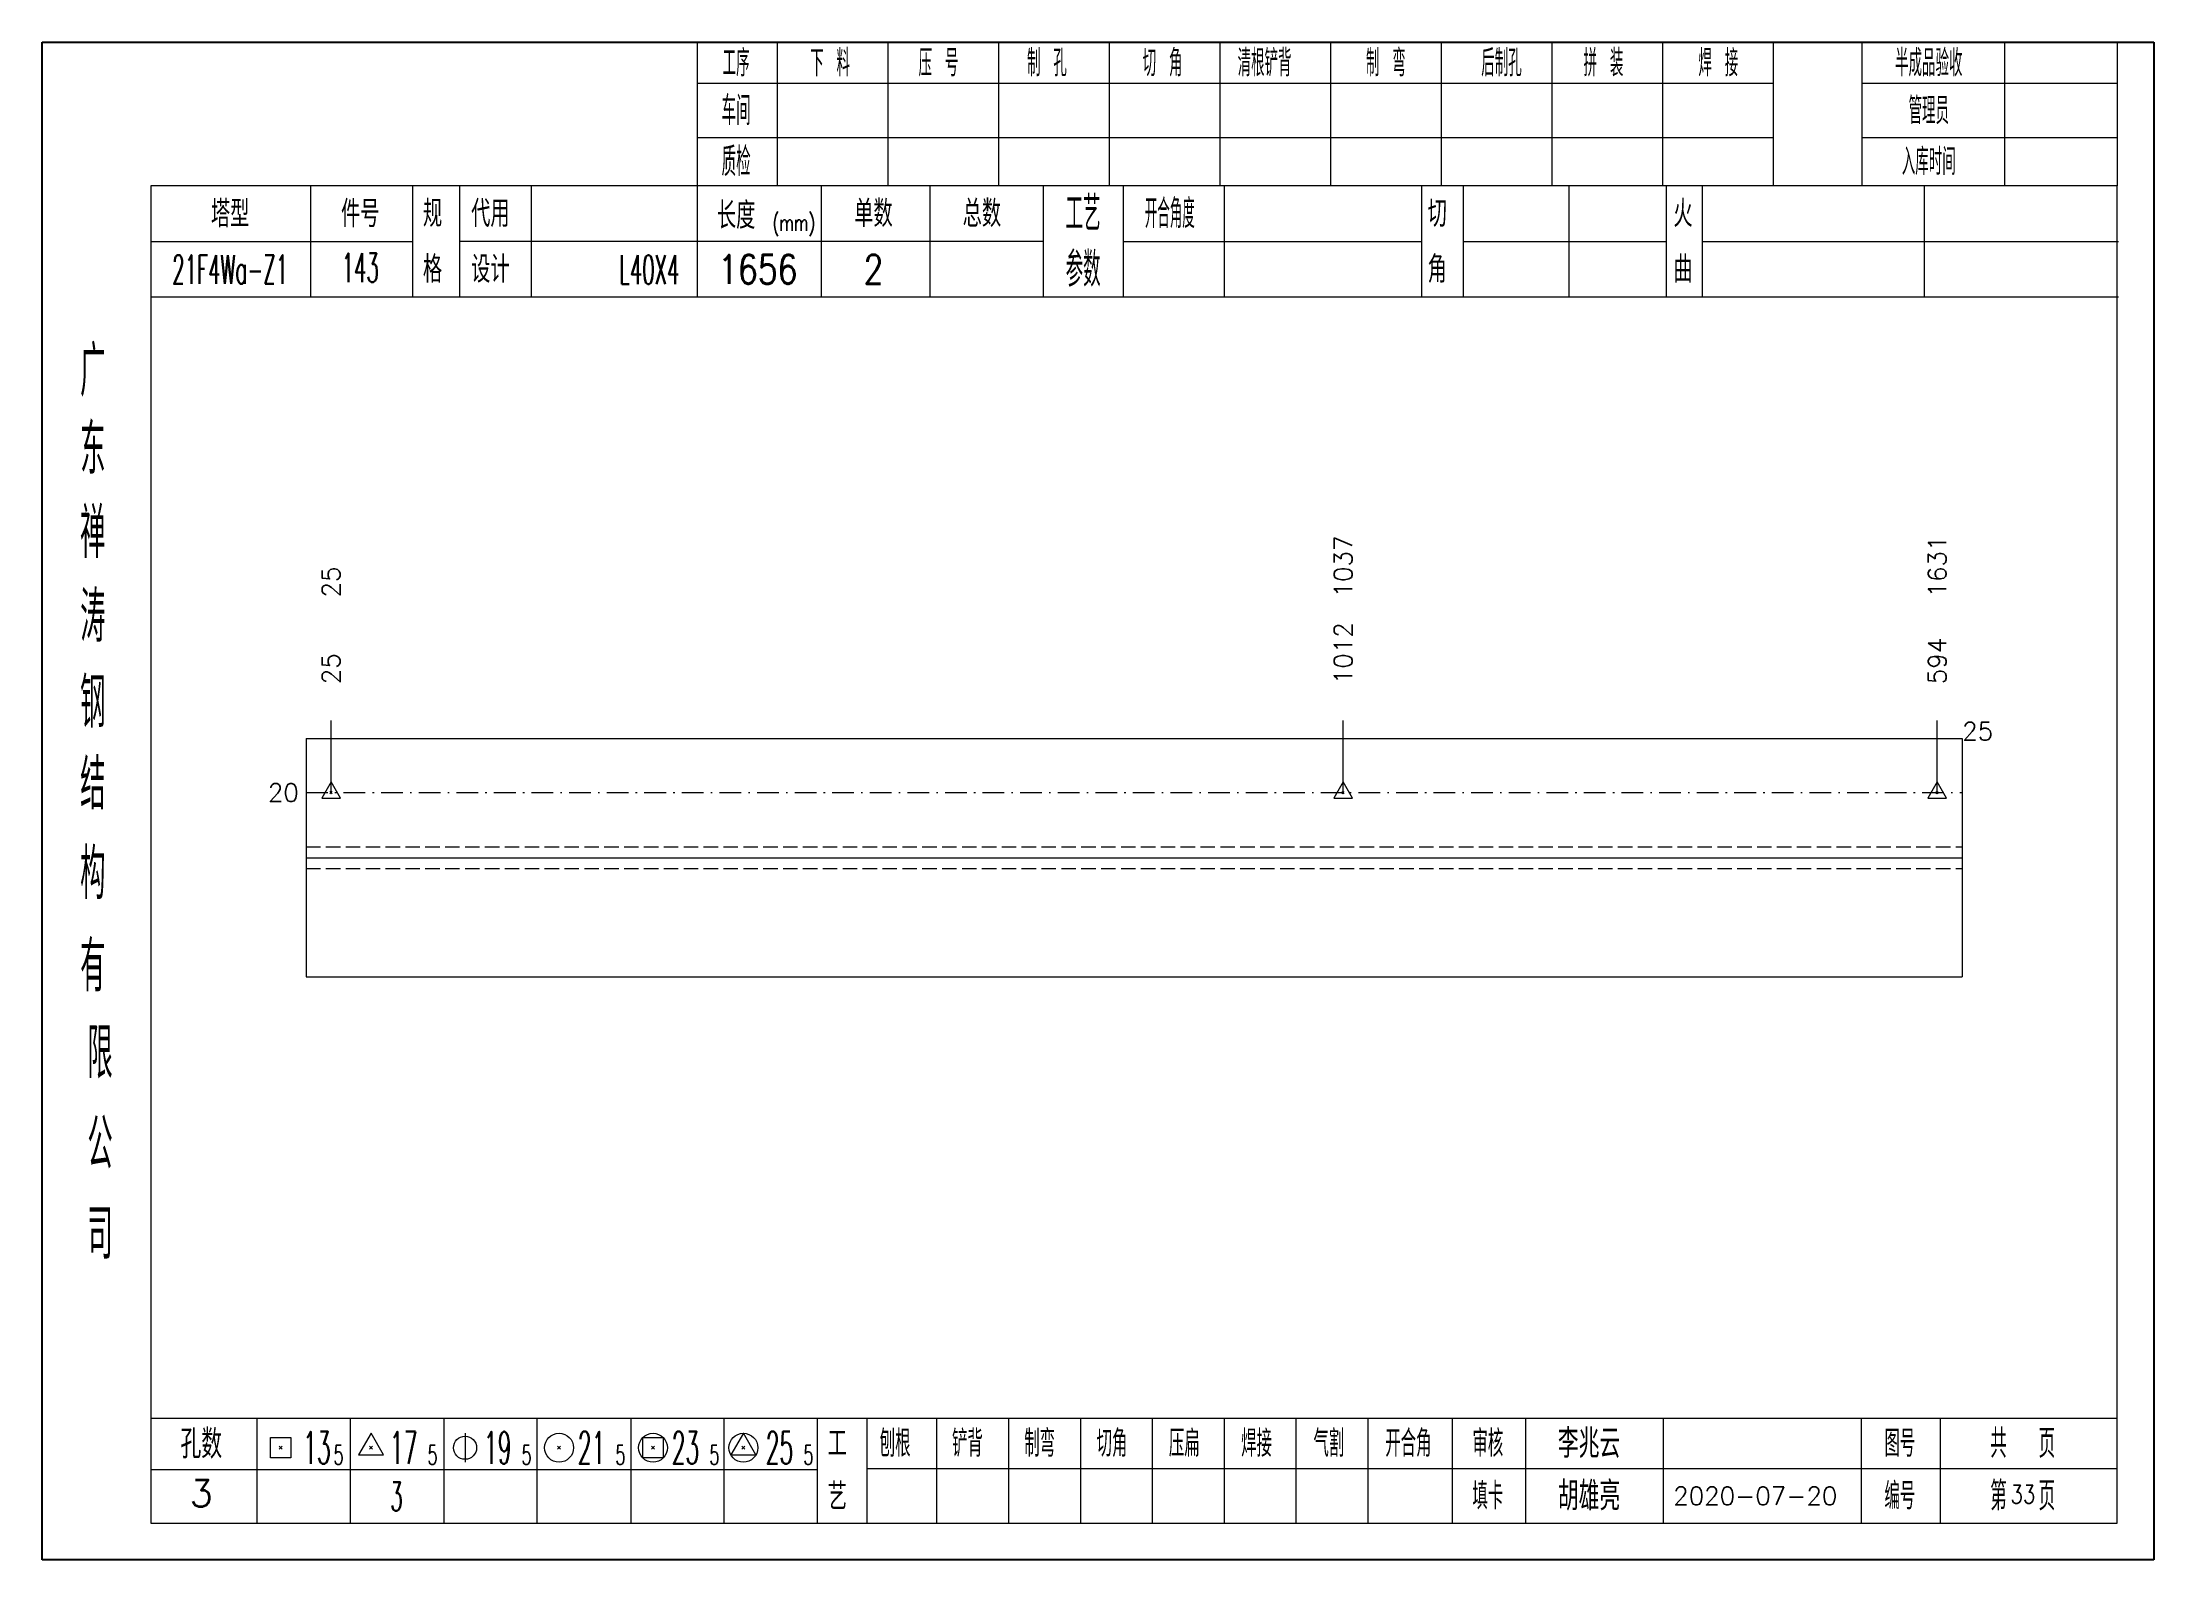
# Model space of a CAD drawing. Extents: x 1310 to 15542, y -76 to 8381.
# Drawn here: x 11504.6 to 11796.7, y 5793.7 to 6003.7 of the extents above; entities that cross this region are included whole.
import ezdxf
from ezdxf.enums import TextEntityAlignment as Align

# ---------------------------------------------------------------- set-up
doc = ezdxf.new("R2010")
doc.units = 0
doc.header["$MEASUREMENT"] = 0
doc.linetypes.add('一点画线', pattern=[5.2, 3, -1, 0.2, -1])
doc.linetypes.add('虚线', pattern=[2.75, 2, -0.75])
doc.layers.get('0').update_dxf_attribs({"linetype": 'CONTINUOUS', "lineweight": 25})
for name, color, linetype, lineweight in [('1', 7, 'CONTINUOUS', 25), ('4', 7, 'CONTINUOUS', 25), ('5', 7, 'CONTINUOUS', 25)]:
    doc.layers.add(name, color=color, linetype=linetype, lineweight=lineweight)
doc.styles.get("Standard").update_dxf_attribs({"font": 'simplex.shx', "width": 0.7, "height": 3, "bigfont": 'gbhzfs.shx'})

msp = doc.modelspace()

# ---------------------------------------------------------------- texts
at = {"color": 7, "linetype": 'Continuous', "lineweight": 13}
for s, p in [('1037', (11684.565, 5926.824)), ('1631', (11766.753, 5926.824)), ('25', (11544.541, 5926.824))]:
    msp.add_text(s, height=2.5, rotation=90, dxfattribs=at).set_placement(p, align=Align.MIDDLE_LEFT)
at = {"color": 8, "linetype": 'Continuous', "lineweight": 9}
for s, p in [('1012', (11684.565, 5914.824)), ('25', (11544.541, 5914.824)), ('594', (11766.753, 5914.824))]:
    msp.add_text(s, height=2.5, rotation=90, dxfattribs=at).set_placement(p, align=Align.MIDDLE_LEFT)
at = {"color": 7, "linetype": 'Continuous', "lineweight": 13}
msp.add_text('25', height=2.5, dxfattribs=at).set_placement((11770.212, 5908.324), align=Align.MIDDLE_LEFT)
msp.add_text('20', height=2.5, dxfattribs=at).set_placement((11540.082, 5899.824), align=Align.MIDDLE_RIGHT)
at = {"layer": '4', "color": 1, "linetype": 'Continuous', "lineweight": 25}
for s, height, width, p in [('工序', 3.7, 0.7, (11600.582, 6000.781)), ('下 料', 3.7, 0.7, (11613.582, 6000.781)), ('压 号', 3.7, 0.7, (11628.582, 6000.781)), ('制 孔', 3.7, 0.7, (11643.582, 6000.781)), ('切 角', 3.7, 0.7, (11659.582, 6000.781)), ('清根铲背 ', 3.7, 0.7, (11674.582, 6000.781)), (' 制 弯', 3.7, 0.7, (11689.582, 6000.781)), (' 后制孔', 3.7, 0.7, (11705.582, 6000.781)), ('拼 装', 3.7, 0.7, (11720.582, 6000.781)), (' 焊 接', 3.7, 0.7, (11735.582, 6000.781)), ('半成品验收', 3.7, 0.7, (11765.582, 6000.781)), ('车间', 4, 0.7, (11600.582, 5994.181)), ('管理员', 3.7, 0.7, (11765.582, 5994.181)), ('质检', 4, 0.7, (11600.582, 5987.121)), ('入库时间', 3.7, 0.7, (11765.582, 5987.121)), ('工艺', 4.8, 0.7, (11648.582, 5979.941)), ('(mm)', 2.24, 0.7, (11608.582, 5978.681)), ('开合角度', 4, 0.6, (11660.582, 5979.941)), ('21F4Wa-Z1', 4, 0.5, (11530.582, 5972.201)), ('143', 4, 0.5, (11548.582, 5972.451)), ('L40X4', 4, 0.5, (11588.582, 5972.181)), ('1656', 4, 0.8, (11603.582, 5972.231)), ('2', 4, 0.8, (11619.582, 5972.231)), ('参数', 4.8, 0.7, (11648.582, 5972.231)), ('广', 6.96, 0.7, (11511.582, 5958.151)), ('东', 6.96, 0.7, (11511.582, 5947.361)), ('禅', 6.96, 0.7, (11511.582, 5935.771)), ('涛', 6.96, 0.7, (11511.582, 5924.171)), ('钢', 6.96, 0.7, (11511.582, 5912.281)), ('结', 6.96, 0.7, (11511.582, 5900.971)), ('构', 6.96, 0.7, (11511.582, 5888.591)), ('有', 6.96, 0.7, (11511.582, 5875.781)), ('限', 6.96, 0.7, (11512.582, 5863.781)), ('公', 6.96, 0.7, (11512.582, 5851.241)), ('司', 6.96, 0.7, (11512.582, 5838.761)), ('13', 4.47, 0.5, (11542.582, 5809.181)), ('17', 4.47, 0.5, (11554.582, 5809.181)), ('19', 4.47, 0.5, (11567.582, 5809.181)), ('21', 4.47, 0.5, (11580.582, 5809.181)), ('23', 4.47, 0.5, (11593.582, 5809.181)), ('25', 4.47, 0.5, (11606.582, 5809.181)), ('刨根', 3.7, 0.8, (11622.582, 5809.781)), ('铲背', 3.7, 0.8, (11632.582, 5809.781)), ('制弯', 3.7, 0.8, (11642.582, 5809.781)), ('切角', 3.7, 0.8, (11652.582, 5809.781)), ('压扁', 3.7, 0.8, (11662.582, 5809.781)), ('焊接', 3.7, 0.8, (11672.582, 5809.781)), ('气割', 3.7, 0.8, (11682.582, 5809.781)), ('开合角', 3.7, 0.8, (11693.582, 5809.781)), ('审核', 3.7, 0.8, (11704.582, 5809.781)), ('图号', 3.7, 0.8, (11761.582, 5809.781)), ('共  页', 4, 0.8, (11778.582, 5809.781)), ('5', 2.68, 0.6, (11545.582, 5808.181)), ('5', 2.68, 0.6, (11558.582, 5808.181)), ('5', 2.68, 0.6, (11571.582, 5808.181)), ('5', 2.68, 0.6, (11584.582, 5808.181)), ('5', 2.68, 0.6, (11597.582, 5808.181)), ('5', 2.68, 0.6, (11610.582, 5808.181)), ('填卡', 3.7, 0.8, (11704.582, 5802.511)), ('编号', 3.7, 0.8, (11761.582, 5802.511)), ('第  页', 4, 0.8, (11778.582, 5802.511)), ('3', 4, 0.5, (11553.582, 5802.431))]:
    msp.add_text(s, height=height, dxfattribs=dict(at, width=width)).set_placement(p, align=Align.MIDDLE_CENTER)
for s, height, p in [('塔型', 3.7, (11530.582, 5979.911)), ('件号', 3.7, (11548.582, 5979.911)), ('规', 3.7, (11558.582, 5979.941)), ('代用', 3.7, (11566.582, 5979.941)), ('长度', 3.7, (11600.582, 5979.681)), ('单数', 3.7, (11619.582, 5979.941)), ('总数', 3.7, (11634.582, 5979.941)), ('切', 3.7, (11697.582, 5979.941)), ('火', 3.7, (11731.582, 5979.941)), ('格', 3.7, (11558.582, 5972.231)), ('设计', 3.7, (11566.582, 5972.231)), ('角', 3.7, (11697.582, 5972.231)), ('曲', 3.7, (11731.582, 5972.231)), ('孔数', 4, (11526.582, 5809.701)), ('工', 3.7, (11614.582, 5809.781)), ('李兆云', 4, (11718.582, 5809.781)), ('3', 3.7, (11526.582, 5802.871)), ('艺', 3.7, (11614.582, 5802.431)), ('胡雄亮', 4, (11718.582, 5802.511)), ('2020-07-20', 2.5, (11741.582, 5802.511))]:
    msp.add_text(s, height=height, dxfattribs=at).set_placement(p, align=Align.MIDDLE_CENTER)
at = {"layer": '4', "color": 6, "linetype": 'Continuous', "lineweight": 25, "width": 0.8}
msp.add_text('33', height=2.5, dxfattribs=at).set_placement((11778.607, 5802.739), align=Align.MIDDLE_CENTER)

# ---------------------------------------------------------------- blocks, each defined once
blk = doc.blocks.new('孔17.5')
at = {"layer": '5', "color": 7, "linetype": 'Continuous', "lineweight": 13}
for p, q in [((0, 1), (-0.866, -0.5)), ((-0.1, -0.1), (0.1, 0.1)), ((0.1, -0.1), (-0.1, 0.1)), ((0.866, -0.5), (0, 1)), ((-0.866, -0.5), (0.866, -0.5))]:
    blk.add_line(p, q, dxfattribs=at)
blk = doc.blocks.new('CTJGK')
at = {"color": 6, "linetype": 'Continuous'}
for p, q in [((0, 209.97), (292.13, 209.97)), ((0, 0), (0, 209.97)), ((292.13, 209.97), (292.13, 0)), ((292.13, 0), (0, 0))]:
    blk.add_line(p, q, dxfattribs=at)

# ---------------------------------------------------------------- linework, layer by layer
at = {"color": 7, "linetype": 'Continuous', "lineweight": 13}
for p, q in [((11544.541, 5899.824), (11544.541, 5909.824)), ((11684.565, 5899.824), (11684.565, 5909.824)), ((11766.753, 5899.824), (11766.753, 5909.824))]:
    msp.add_line(p, q, dxfattribs=at)
at = {"color": 7, "linetype": 'Continuous', "lineweight": 18}
for p, q in [((11541.082, 5907.324), (11541.082, 5874.324)), ((11541.082, 5907.324), (11770.212, 5907.324)), ((11770.212, 5907.324), (11770.212, 5874.324)), ((11541.082, 5890.824), (11770.212, 5890.824))]:
    msp.add_line(p, q, dxfattribs=at)
at = {"color": 3, "linetype": '一点画线', "lineweight": 13}
msp.add_line((11541.082, 5899.824), (11770.212, 5899.824), dxfattribs=at)
at = {"color": 1, "linetype": '虚线', "lineweight": 18}
for p, q in [((11541.082, 5892.324), (11770.212, 5892.324)), ((11541.082, 5889.324), (11770.212, 5889.324))]:
    msp.add_line(p, q, dxfattribs=at)
at = {"layer": '1', "color": 7, "linetype": 'Continuous', "lineweight": 18}
msp.add_line((11541.082, 5874.324), (11770.212, 5874.324), dxfattribs=at)
at = {"layer": '4', "color": 1, "linetype": 'Continuous', "lineweight": 18}
for p, q in [((11504.582, 6003.651), (11504.582, 5793.681)), ((11796.712, 6003.651), (11504.582, 6003.651)), ((11595.212, 6003.651), (11595.212, 5983.811)), ((11606.242, 6003.651), (11606.242, 5983.791)), ((11621.552, 6003.651), (11621.552, 5983.791)), ((11636.872, 6003.651), (11636.872, 5983.791)), ((11652.182, 6003.651), (11652.182, 5983.791)), ((11667.492, 6003.651), (11667.492, 5983.791)), ((11682.802, 6003.651), (11682.802, 5983.791)), ((11698.122, 6003.651), (11698.122, 5983.791)), ((11713.432, 6003.651), (11713.432, 5983.791)), ((11728.742, 6003.651), (11728.742, 5983.791)), ((11744.052, 6003.651), (11744.052, 5983.811)), ((11744.052, 6003.651), (11744.052, 5983.791)), ((11756.332, 6003.651), (11756.332, 5983.791)), ((11776.082, 6003.651), (11776.082, 5983.791)), ((11791.662, 6003.651), (11791.662, 5983.791)), ((11796.712, 5973.851), (11796.712, 6003.651)), ((11744.052, 5997.921), (11595.212, 5997.921)), ((11791.662, 5997.921), (11756.332, 5997.921)), ((11744.052, 5990.441), (11595.212, 5990.441)), ((11791.662, 5990.441), (11756.332, 5990.441)), ((11519.592, 5983.791), (11519.592, 5798.731)), ((11791.662, 5983.791), (11519.592, 5983.791)), ((11541.712, 5983.801), (11541.712, 5968.381)), ((11555.862, 5968.381), (11555.862, 5983.791)), ((11562.362, 5968.381), (11562.362, 5983.791)), ((11572.232, 5983.791), (11572.232, 5968.381)), ((11595.212, 5983.811), (11595.212, 5968.381)), ((11612.332, 5983.791), (11612.332, 5968.381)), ((11627.382, 5983.791), (11627.382, 5968.381)), ((11643.082, 5983.791), (11643.082, 5968.381)), ((11654.142, 5983.791), (11654.142, 5968.381)), ((11668.092, 5983.791), (11668.092, 5968.381)), ((11695.392, 5983.791), (11695.392, 5968.381)), ((11701.152, 5983.791), (11701.152, 5968.381)), ((11715.772, 5983.791), (11715.772, 5968.381)), ((11729.232, 5983.791), (11729.232, 5968.381)), ((11734.222, 5983.791), (11734.222, 5968.381)), ((11764.962, 5983.791), (11764.962, 5968.381)), ((11791.662, 5798.731), (11791.662, 5983.791)), ((11555.862, 5976.031), (11519.592, 5976.031)), ((11643.082, 5976.081), (11562.362, 5976.081)), ((11654.142, 5976.081), (11695.392, 5976.081)), ((11701.152, 5976.081), (11729.232, 5976.081)), ((11734.222, 5976.081), (11791.842, 5976.081)), ((11796.712, 5793.681), (11796.712, 5973.851)), ((11791.842, 5968.381), (11519.592, 5968.381)), ((11519.592, 5813.261), (11791.662, 5813.261)), ((11534.282, 5813.261), (11534.282, 5798.731)), ((11547.212, 5798.731), (11547.212, 5813.261)), ((11560.142, 5813.261), (11560.142, 5798.731)), ((11573.062, 5798.731), (11573.062, 5813.261)), ((11585.992, 5813.261), (11585.992, 5798.731)), ((11598.922, 5798.731), (11598.922, 5813.261)), ((11611.842, 5798.731), (11611.842, 5813.261)), ((11618.712, 5798.731), (11618.712, 5813.261)), ((11628.372, 5798.731), (11628.372, 5813.261)), ((11638.312, 5798.731), (11638.312, 5813.261)), ((11648.252, 5798.731), (11648.252, 5813.261)), ((11658.202, 5798.731), (11658.202, 5813.261)), ((11668.142, 5798.731), (11668.142, 5813.261)), ((11678.082, 5798.731), (11678.082, 5813.261)), ((11688.032, 5798.731), (11688.032, 5813.261)), ((11699.672, 5798.731), (11699.672, 5813.261)), ((11709.822, 5798.731), (11709.822, 5813.261)), ((11728.882, 5798.731), (11728.882, 5813.261)), ((11756.262, 5798.731), (11756.262, 5813.261)), ((11767.222, 5798.731), (11767.222, 5813.261)), ((11611.842, 5806.131), (11519.592, 5806.131)), ((11618.672, 5806.291), (11791.662, 5806.291)), ((11519.592, 5798.731), (11791.662, 5798.731)), ((11504.582, 5793.681), (11796.712, 5793.681))]:
    msp.add_line(p, q, dxfattribs=at)
at = {"layer": '4', "color": 7, "linetype": 'Continuous', "lineweight": 13}
for p, q in [((11536.168, 5807.767), (11536.168, 5810.595)), ((11536.168, 5810.595), (11538.996, 5810.595)), ((11538.996, 5810.595), (11538.996, 5807.767)), ((11550.082, 5811.181), (11548.35, 5808.181)), ((11551.814, 5808.181), (11550.082, 5811.181)), ((11563.082, 5811.181), (11563.082, 5807.181)), ((11587.668, 5807.767), (11587.668, 5810.595)), ((11587.668, 5810.595), (11590.496, 5810.595)), ((11590.496, 5810.595), (11590.496, 5807.767)), ((11601.582, 5811.181), (11599.85, 5808.181)), ((11603.314, 5808.181), (11601.582, 5811.181)), ((11538.996, 5807.767), (11536.168, 5807.767)), ((11537.382, 5808.981), (11537.782, 5809.381)), ((11537.782, 5808.981), (11537.382, 5809.381)), ((11548.35, 5808.181), (11551.814, 5808.181)), ((11549.882, 5808.981), (11550.282, 5809.381)), ((11550.282, 5808.981), (11549.882, 5809.381)), ((11575.882, 5808.981), (11576.282, 5809.381)), ((11576.282, 5808.981), (11575.882, 5809.381)), ((11590.496, 5807.767), (11587.668, 5807.767)), ((11588.882, 5808.981), (11589.282, 5809.381)), ((11589.282, 5808.981), (11588.882, 5809.381)), ((11599.85, 5808.181), (11603.314, 5808.181)), ((11601.382, 5808.981), (11601.782, 5809.381)), ((11601.782, 5808.981), (11601.382, 5809.381))]:
    msp.add_line(p, q, dxfattribs=at)
for centre, radius in [((11563.082, 5809.181), 1.6), ((11576.082, 5809.181), 2), ((11589.082, 5809.181), 2), ((11601.582, 5809.181), 2)]:
    msp.add_circle(centre, radius, dxfattribs=at)

# ---------------------------------------------------------------- block references
at = {"color": 0, "linetype": 'Continuous'}
msp.add_blockref('CTJGK', (11504.582, 5793.681), dxfattribs=at)
at = {"color": 8, "linetype": 'Continuous', "lineweight": 9, "xscale": 1.5, "yscale": 1.5, "zscale": 1.5}
for p in [(11544.541, 5899.824), (11684.565, 5899.824), (11766.753, 5899.824)]:
    msp.add_blockref('孔17.5', p, dxfattribs=at)

msp.set_redraw_order([(e.dxf.handle, doc.entitydb.next_handle()) for e in msp.query("TEXT MTEXT ATTDEF DIMENSION ARC_DIMENSION")])  # texts and dimensions are drawn at this point

doc.saveas('drawing.dxf')
